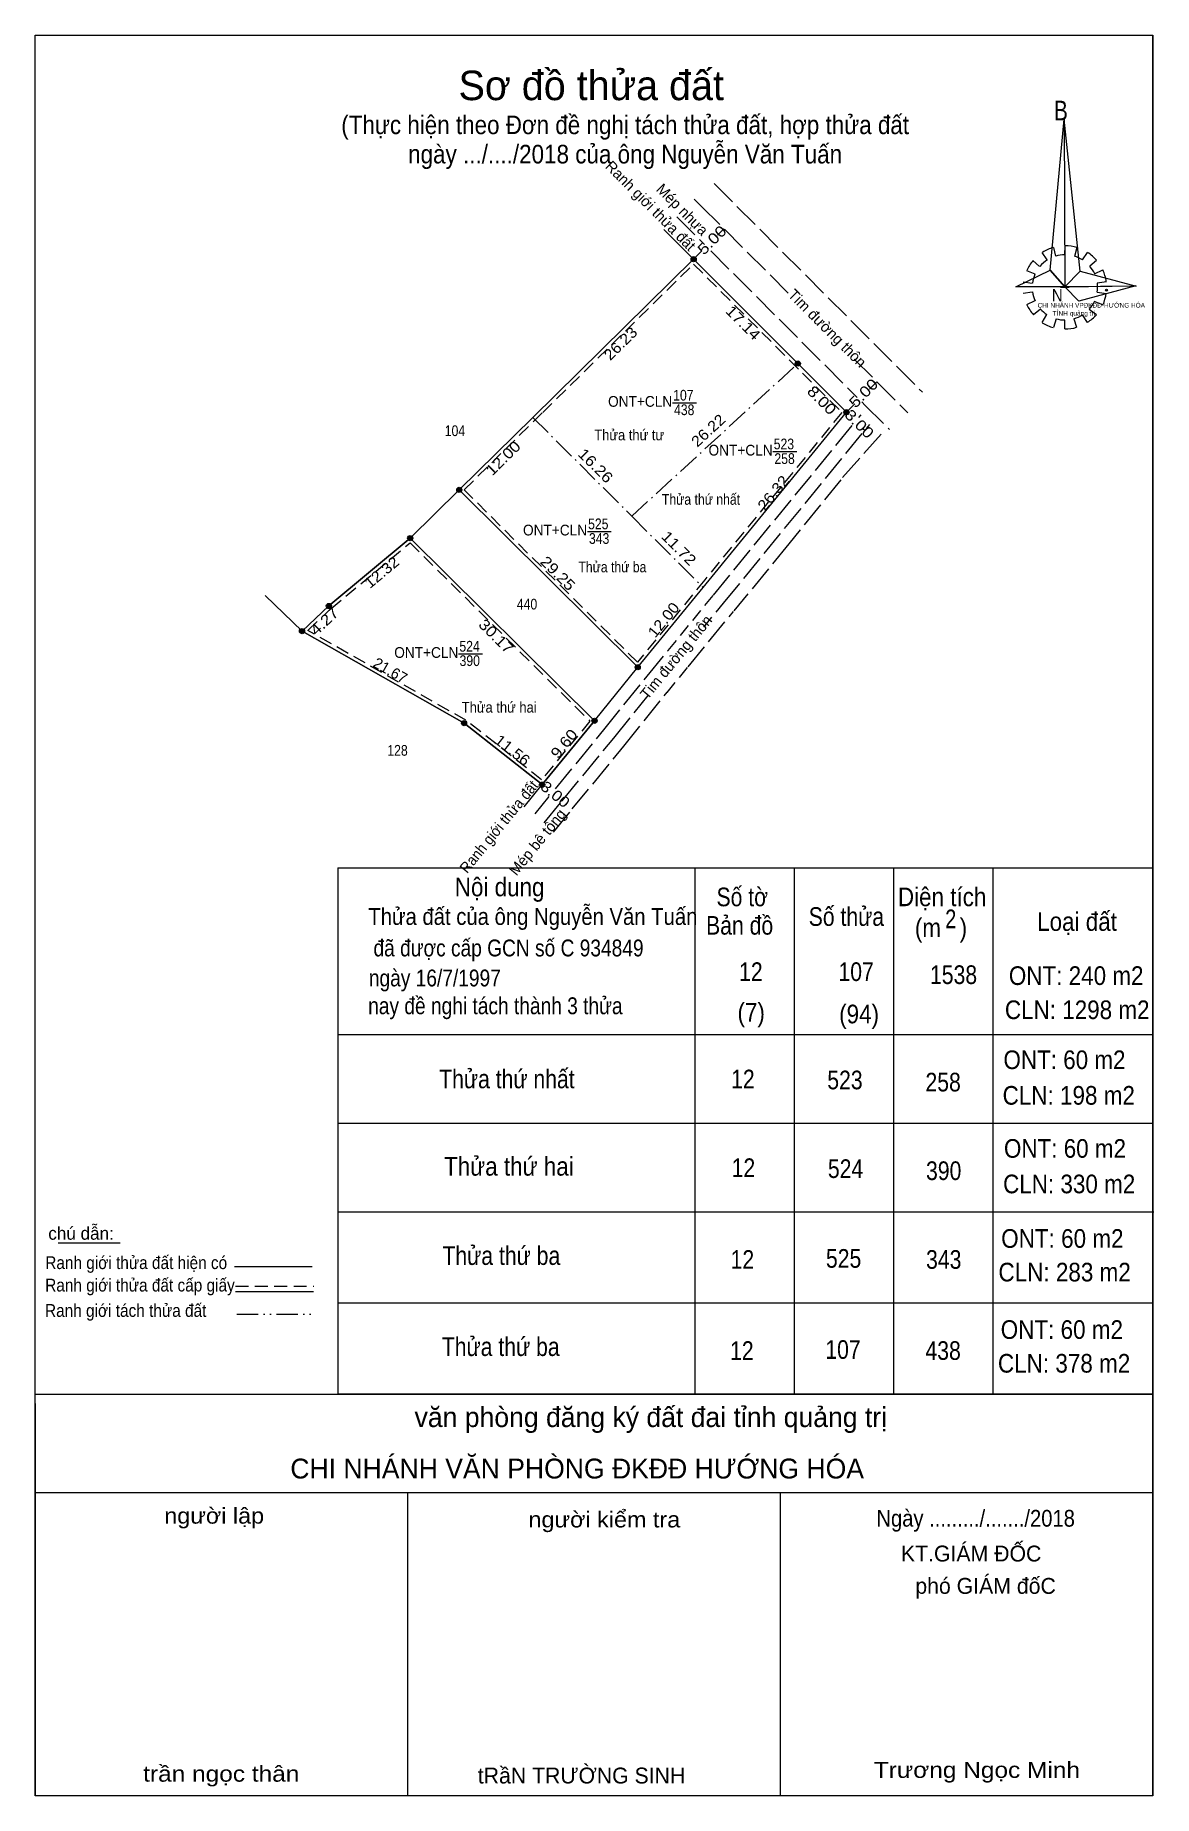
# Model space of a CAD drawing. Header units: metres. Extents: x 551301 to 552010, y 1840719 to 1841037.
# Drawn here: x 551560.1 to 551690.2, y 1840771.7 to 1840976.4 of the extents above; entities that cross this region are included whole.
import ezdxf
from ezdxf.enums import TextEntityAlignment as Align

# ---------------------------------------------------------------- set-up
doc = ezdxf.new("R2010")
doc.units = ezdxf.units.M
doc.header["$LTSCALE"] = 0.5
doc.header["$PDMODE"] = 32
doc.header["$PDSIZE"] = 0.25
for name, pattern in [('DASH_DOUBLE_DOT', [9.2, 5, -1.2, 0.3, -1.2, 0.3, -1.2]), ('DOT_DASHED', [7.7, 5, -1.2, 0.3, -1.2]), ('LONG_DASHED', [7.5, 6, -1.5]), ('MEDIUM_DASHED', [4.5, 3, -1.5])]:
    doc.linetypes.add(name, pattern=pattern)
for name, color, linetype, lineweight in [('1', 7, 'Continuous', 13), ('10', 7, 'Continuous', 13), ('17', 7, 'Continuous', 13), ('22', 7, 'LONG_DASHED', 13), ('32', 7, 'Continuous', 13), ('5', 7, 'Continuous', 13), ('6', 7, 'Continuous', 13), ('63', 7, 'Continuous', 13)]:
    doc.layers.add(name, color=color, linetype=linetype, lineweight=lineweight)
doc.layers.add('7', color=7, linetype='Continuous')

msp = doc.modelspace()

# ---------------------------------------------------------------- texts
at = {"layer": '1'}
msp.add_text('Sơ đồ thửa đất', height=3.435, dxfattribs=at).set_placement((551624.78, 1840968.82), align=Align.CENTER)
for s, height, width, p in [('B', 2.287, 0.8, (551678.56, 1840966.47)), ('CHI NHÁNH VPĐKĐĐ-HƯỚNG HÓA', 0.541, 0.95, (551676.67, 1840944.7)), ('N', 1.429, 0.9, (551678.34, 1840945.42)), ('TỈNH quảng trị', 0.5412, 1.05, (551678.42, 1840943.76))]:
    msp.add_text(s, height=height, dxfattribs=dict(at, width=width)).set_placement(p)
for s, width, p in [('107', 0.85, (551635.485, 1840933.89)), ('ONT+CLN', 0.95, (551630.46, 1840933.17)), ('438', 0.85, (551635.585, 1840932.2)), ('ONT+CLN', 0.95, (551642.14, 1840927.5)), ('ONT+CLN', 0.95, (551642.14, 1840927.5)), ('523', 0.85, (551647.175, 1840928.22)), ('258', 0.85, (551647.255, 1840926.52)), ('ONT+CLN', 0.95, (551620.57, 1840918.21)), ('525', 0.85, (551625.595, 1840918.93)), ('343', 0.85, (551625.695, 1840917.23)), ('ONT+CLN', 0.95, (551605.6, 1840903.98)), ('524', 0.85, (551610.63, 1840904.7)), ('390', 0.85, (551610.65, 1840903.03))]:
    msp.add_text(s, height=1.25, dxfattribs=dict(at, width=width)).set_placement(p, align=Align.CENTER)
for s, height, p in [('văn phòng đăng ký đất đai tỉnh quảng trị', 2.309, (551659.17, 1840814.55)), ('CHI NHÁNH VĂN PHÒNG ĐKĐĐ HƯỚNG HÓA', 2.309, (551656.49, 1840808.57)), ('KT.GIÁM ĐỐC', 1.847, (551677.11, 1840798.92)), ('phó GIÁM đốC', 1.847, (551678.79, 1840795.16)), ('tRầN TRƯỜNG SINH', 1.847, (551635.71, 1840773.11))]:
    msp.add_text(s, height=height, dxfattribs=at).set_placement(p, align=Align.RIGHT)
for s, width, p in [('người lập', 1.1, (551586.74, 1840803.32)), ('người kiểm tra', 1.1, (551635.12, 1840802.88)), ('trần ngọc thân', 1.15, (551590.84, 1840773.32)), ('Trương Ngọc Minh', 1.15, (551681.6, 1840773.76))]:
    msp.add_text(s, height=1.847, dxfattribs=dict(at, width=width)).set_placement(p, align=Align.RIGHT)
at = {"layer": '32'}
for s, width, p in [('Thửa thứ tư', 0.9, (551629.185, 1840929.27)), ('Thửa thứ nhất', 0.85, (551637.535, 1840921.78)), ('Thửa thứ ba', 0.85, (551627.235, 1840913.92)), ('Thửa thứ hai', 0.9, (551614.075, 1840897.61))]:
    msp.add_text(s, height=1.25, dxfattribs=dict(at, width=width)).set_placement(p, align=Align.CENTER)
at = {"layer": '6'}
for s, height, width, p in [('Nội dung', 2.165, 0.9, (551608.91, 1840876.26)), ('Số tờ', 2.165, 0.85, (551639.34, 1840875.1)), ('Diện tích', 2.165, 0.9, (551660.43, 1840875.11)), ('Thửa đất của ông Nguyễn Văn Tuấn', 1.958, 0.9, (551598.86, 1840872.93)), ('Bản đồ', 2.165, 0.85, (551638.13, 1840871.8)), ('Số thửa', 2.165, 0.85, (551650.06, 1840872.82)), ('(m   )', 2.165, 0.9, (551662.4, 1840871.53)), ('2', 2.165, 0.8, (551665.93, 1840872.55)), ('Loại đất', 2.165, 0.9, (551676.62, 1840872.24)), (' đã được cấp GCN số C 934849', 1.958, 0.85, (551598.84, 1840869.27)), ('ngày 16/7/1997', 1.958, 0.85, (551598.92, 1840865.78)), ('12', 2.167, 0.85, (551641.97, 1840866.41)), ('107', 2.167, 0.85, (551653.52, 1840866.41)), ('1538', 2.167, 0.85, (551664.16, 1840866.06)), ('ONT: 240 m2', 2.167, 0.9, (551673.33, 1840865.95)), ('nay đề nghi tách thành 3 thửa', 1.958, 0.85, (551598.84, 1840862.55)), ('(7)', 2.167, 0.9, (551641.78, 1840861.69)), ('(94)', 2.167, 0.9, (551653.6, 1840861.49)), ('CLN: 1298 m2', 2.167, 0.9, (551672.87, 1840861.98)), ('ONT: 60 m2', 2.165, 0.9, (551672.7, 1840856.17)), ('Thửa thứ nhất', 2.165, 0.85, (551607.1, 1840853.94)), ('12', 2.167, 0.85, (551641.04, 1840853.93)), ('523', 2.167, 0.85, (551652.22, 1840853.82)), ('258', 2.17, 0.85, (551663.63, 1840853.57)), ('CLN: 198 m2', 2.17, 0.9, (551672.6, 1840852.03)), ('ONT: 60 m2', 2.165, 0.9, (551672.76, 1840845.86)), ('Thửa thứ hai', 2.165, 0.9, (551607.66, 1840843.78)), ('12', 2.167, 0.85, (551641.1, 1840843.62)), ('524', 2.167, 0.85, (551652.29, 1840843.51)), ('390', 2.167, 0.85, (551663.7, 1840843.27)), ('CLN: 330 m2', 2.167, 0.9, (551672.66, 1840841.73)), ('ONT: 60 m2', 2.17, 0.9, (551672.44, 1840835.39)), ('Ranh giới thửa đất hiện có ', 1.485, 0.9, (551561.3, 1840832.92)), ('Thửa thứ ba', 2.167, 0.85, (551607.47, 1840833.4)), ('12', 2.167, 0.85, (551640.98, 1840832.95)), ('525', 2.17, 0.85, (551652.06, 1840833.07)), ('343', 2.17, 0.85, (551663.7, 1840832.95)), ('CLN: 283 m2', 2.17, 0.9, (551672.12, 1840831.48)), ('Ranh giới thửa đất cấp giấy', 1.485, 0.9, (551561.29, 1840830.31)), ('Ranh giới tách thửa đất', 1.485, 0.9, (551561.27, 1840827.36)), ('ONT: 60 m2', 2.17, 0.9, (551672.38, 1840824.8)), ('Thửa thứ ba', 2.167, 0.85, (551607.4, 1840822.81)), ('12', 2.167, 0.85, (551640.92, 1840822.36)), ('107', 2.167, 0.85, (551651.99, 1840822.48)), ('438', 2.17, 0.85, (551663.63, 1840822.36)), ('CLN: 378 m2', 2.17, 0.9, (551672.06, 1840820.88))]:
    msp.add_text(s, height=height, dxfattribs=dict(at, width=width)).set_placement(p)
msp.add_text('chú dẫn:', height=1.485, dxfattribs=at).set_placement((551561.65, 1840836.33))
at = {"layer": '6', "width": 0.9}
msp.add_text('Ngày ........./......./2018', height=1.949, dxfattribs=at).set_placement((551669.47, 1840802.97), align=Align.CENTER)
at = {"layer": '63'}
for s, rotation, p in [('Ranh giới thửa đất', 315, (551631.2381, 1840956.0919)), ('Mép nhựa', 315, (551634.9231, 1840955.6569)), ('Tim đường thôn', 314.964, (551651.7781, 1840941.8567)), ('Tim đường thôn', 50.575, (551635.127, 1840903.6681)), ('21.67', 330.406, (551601.1114, 1840901.9728)), ('Mép bê tông', 50.93, (551619.009, 1840882.1711))]:
    msp.add_text(s, height=1.25, rotation=rotation, dxfattribs=at).set_placement(p, align=Align.CENTER)
for s, rotation, width, p in [('5.00', 45, 1.2, (551639.2531, 1840952.1131)), ('17.14', 314.953, 1.15, (551641.9956, 1840942.4916)), ('26.23', 44.537, 1.1, (551628.6267, 1840940.0893)), ('8.00', 315, 1.2, (551651.1431, 1840933.4869)), ('5.00', 45, 1.2, (551656.8731, 1840934.3131)), ('3.00', 315, 1.2, (551655.5031, 1840930.7469)), ('26.22', 42.604, 1.1, (551638.8019, 1840929.9612)), ('12.00', 44.561, 1.15, (551614.9715, 1840926.7551)), ('16.26', 315.075, 1.15, (551624.8436, 1840925.8809)), ('26.32', 50.704, 1.1, (551646.4283, 1840922.7542)), ('11.72', 315.035, 1.15, (551634.5233, 1840916.2887)), ('12.32', 39.829, 1.1, (551600.8147, 1840913.4468)), ('29.25', 315.18, 1.15, (551620.4545, 1840913.3662)), ('12.00', 50.684, 1.1, (551633.6733, 1840907.999)), ('4.27', 43.103, 1.15, (551594.1779, 1840907.7758)), ('30.17', 315.255, 1.15, (551613.28, 1840906.0451)), ('11.56', 321.782, 1.1, (551615.2283, 1840892.756)), ('9.60', 50.622, 1.15, (551622.0976, 1840893.6035)), ('Ranh giới thửa đất', 50.807, 0.95, (551614.524, 1840883.96)), ('3.00', 320.536, 1.15, (551620.1928, 1840887.6293))]:
    msp.add_text(s, height=1.25, rotation=rotation, dxfattribs=dict(at, width=width)).set_placement(p, align=Align.CENTER)
at = {"layer": '63', "width": 0.85}
for s, p in [('104', (551608.93, 1840929.76)), ('440', (551617.31, 1840909.6)), ('128', (551602.255, 1840892.6))]:
    msp.add_text(s, height=1.25, dxfattribs=at).set_placement(p, align=Align.CENTER)
at = {"layer": '7', "width": 0.9}
for s, height, p in [('(Thực hiện theo Đơn đề nghị tách thửa đất, hợp thửa đất ', 2.165, (551629.08, 1840964.87)), ('ngày .../..../2018 của ông Nguyễn Văn Tuấn', 2.167, (551628.715, 1840961.46))]:
    msp.add_text(s, height=height, dxfattribs=at).set_placement(p, align=Align.CENTER)

# ---------------------------------------------------------------- hatches: boundary and pattern name
at = {"layer": '63'}
for points in [[(551636.98, 1840950.33, 1), (551636.38, 1840950.33, 1)], [(551649.09, 1840938.2, 1), (551648.49, 1840938.2, 1)], [(551654.75, 1840932.54, 1), (551654.15, 1840932.54, 1)], [(551609.73, 1840923.51, 1), (551609.13, 1840923.51, 1)], [(551604.03, 1840917.9, 1), (551603.43, 1840917.9, 1)], [(551594.57, 1840910.01, 1), (551593.97, 1840910.01, 1)], [(551591.45, 1840907.09, 1), (551590.85, 1840907.09, 1)], [(551630.48, 1840902.89, 1), (551629.88, 1840902.89, 1)], [(551610.29, 1840896.39, 1), (551609.69, 1840896.39, 1)], [(551625.46, 1840896.66, 1), (551624.86, 1840896.66, 1)], [(551619.37, 1840889.24, 1), (551618.77, 1840889.24, 1)]]:
    msp.add_hatch(color=256, dxfattribs=at).paths.add_polyline_path(points)

# ---------------------------------------------------------------- linework, layer by layer
at = {"layer": '1'}
for p, q in [((551678.51, 1840951.68), (551678.76, 1840950.67)), ((551679.83, 1840950.83), (551679.86, 1840951.88)), ((551681.22, 1840951.68), (551680.96, 1840950.63)), ((551676.11, 1840950.17), (551676.9, 1840949.48)), ((551677.78, 1840950.24), (551677.22, 1840951.09)), ((551681.91, 1840950.24), (551682.48, 1840951.09)), ((551683.51, 1840950.17), (551682.73, 1840949.52)), ((551675.01, 1840947.71), (551676.05, 1840947.54)), ((551676.37, 1840948.6), (551675.42, 1840948.99)), ((551679.33, 1840947.08), (551680.33, 1840947.08)), ((551683.29, 1840948.63), (551684.24, 1840949.09)), ((551684.68, 1840947.71), (551683.61, 1840947.54)), ((551676.05, 1840946.49), (551675.01, 1840946.33)), ((551675.42, 1840945.05), (551676.37, 1840945.51)), ((551684.27, 1840945.01), (551683.23, 1840945.41)), ((551683.61, 1840946.49), (551684.68, 1840946.33)), ((551677, 1840944.52), (551676.18, 1840943.86)), ((551677.22, 1840942.98), (551677.75, 1840943.9)), ((551678.82, 1840943.4), (551678.51, 1840942.38)), ((551679.83, 1840942.22), (551679.83, 1840943.24)), ((551680.87, 1840943.4), (551681.18, 1840942.42)), ((551682.48, 1840942.98), (551681.91, 1840943.86)), ((551682.66, 1840944.52), (551683.51, 1840943.9)), ((551586.85, 1840911.23), (551591.15, 1840907.09)), ((551595.33, 1840879.58), (551690.11, 1840879.58)), ((551595.33, 1840879.58), (551595.33, 1840818.39)), ((551636.82, 1840879.58), (551636.82, 1840818.39)), ((551648.37, 1840879.58), (551648.37, 1840818.39)), ((551659.91, 1840879.58), (551659.91, 1840818.39)), ((551671.46, 1840879.58), (551671.46, 1840818.39)), ((551595.27, 1840860.2), (551690.04, 1840860.2)), ((551595.27, 1840849.89), (551690.11, 1840849.89)), ((551595.33, 1840849.89), (551690.11, 1840849.89)), ((551595.33, 1840839.59), (551690.18, 1840839.59)), ((551595.27, 1840828.99), (551690.11, 1840828.99)), ((551595.33, 1840828.99), (551690.11, 1840828.99)), ((551560.13, 1840818.39), (551690.04, 1840818.39)), ((551595.27, 1840818.4), (551690.04, 1840818.4)), ((551560.13, 1840817.28), (551560.13, 1840771.68)), ((551560.13, 1840806.94), (551690.04, 1840806.94)), ((551603.43, 1840806.94), (551603.43, 1840771.68)), ((551646.74, 1840806.94), (551646.74, 1840771.68))]:
    msp.add_line(p, q, dxfattribs=at)
for points in [[(551560.13, 1840771.68), (551560.13, 1840976.36), (551690.04, 1840976.36), (551690.04, 1840771.68)], [(551560.13, 1840771.68), (551560.13, 1840976.36), (551690.04, 1840976.36), (551690.04, 1840771.68)], [(551679.77, 1840966.61), (551679.83, 1840947.12), (551678.13, 1840949.06)], [(551679.77, 1840966.61), (551679.83, 1840947.12), (551681.63, 1840948.92)], [(551674.16, 1840947.12), (551678.13, 1840949.06), (551679.83, 1840947.12)], [(551688.14, 1840947.18), (551679.83, 1840947.12), (551681.63, 1840948.92)], [(551688.08, 1840947.22), (551681.47, 1840945.44), (551679.83, 1840947.12)], [(551603.73, 1840917.9), (551625.16, 1840896.66), (551619.07, 1840889.24), (551609.99, 1840896.39), (551591.15, 1840907.09), (551594.27, 1840910.01)]]:
    msp.add_lwpolyline(points, close=True, dxfattribs=at)
at = {"layer": '1', "linetype": 'MEDIUM_DASHED'}
for points in [[(551619.13, 1840932.5), (551636.68, 1840949.77), (551649.34, 1840937.08)], [(551649.34, 1840937.08), (551653.91, 1840932.51), (551637.98, 1840913.05)], [(551637.98, 1840913.05), (551630.15, 1840903.48), (551610, 1840923.51), (551619.13, 1840932.5)]]:
    msp.add_lwpolyline(points, dxfattribs=at)
msp.add_lwpolyline([(551603.71, 1840917.36), (551624.62, 1840896.63), (551619.01, 1840889.8), (551610.21, 1840896.72), (551591.82, 1840907.17), (551594.53, 1840909.71)], close=True, dxfattribs=at)
at = {"layer": '1'}
for centre, major_axis, start_param, end_param in [((551679.8464, 1840947.0487), (4.857, 0), 1.84955988, 2.13900916), ((551679.8464, 1840947.0487), (4.857, 0), 1.27924208, 1.56332225), ((551679.8464, 1840947.0487), (4.857, 0), 2.43958176, 2.72400246), ((551679.8464, 1840947.0487), (3.8066, 0), 2.13373541, 2.44496261), ((551679.8464, 1840947.0487), (3.8066, 0), 1.56985589, 1.85611068), ((551679.8464, 1840947.0487), (3.8066, 0), 1.00270906, 1.2755622), ((551679.8464, 1840947.0487), (4.857, 0), 0.71056237, 0.99687234), ((551679.8464, 1840947.0487), (3.8066, 0), 0.42678376, 0.70646463), ((551679.8464, 1840947.0487), (3.8066, 0), 2.72368549, 3.01515824), ((551679.8464, 1840947.0487), (3.8066, 0), 6.13558388, 6.41618463), ((551679.8464, 1840947.0487), (4.857, 0), 0.1390515, 0.43393316), ((551679.8464, 1840947.0487), (4.857, 0), 3.56988637, 3.85691866), ((551679.8464, 1840947.0487), (3.8066, 0), 3.28229955, 3.56105054), ((551679.8464, 1840947.0487), (3.8066, 0), 5.56137327, 5.83951437), ((551679.8464, 1840947.0487), (4.857, 0), 5.85230288, 6.13839648), ((551679.8464, 1840947.0487), (3.8066, 0), 3.86077574, 4.13258255), ((551679.8464, 1840947.0487), (3.8066, 0), 4.43854677, 4.71314001), ((551679.8464, 1840947.0487), (3.8066, 0), 4.99087134, 5.28933161), ((551679.8464, 1840947.0487), (4.857, 0), 5.28561416, 5.56798705), ((551679.8187, 1840947.0198), (4.857, 0), 4.1470906, 4.43659307), ((551679.8464, 1840947.0487), (4.857, 0), 4.71301008, 4.99761054)]:
    msp.add_ellipse(centre, major_axis=major_axis, ratio=0.995001, start_param=start_param, end_param=end_param, dxfattribs=at)
msp.add_point((551684.68, 1840946.72), dxfattribs=at)
at = {"layer": '10'}
for p, q in [((551636.76, 1840957.32), (551637.61, 1840956.47)), ((551633.22, 1840953.79), (551636.68, 1840950.33)), ((551648.79, 1840938.2), (551636.68, 1840950.33)), ((551648.79, 1840938.2), (551654.45, 1840932.54)), ((551616.96, 1840886.65), (551619.08, 1840889.25))]:
    msp.add_line(p, q, dxfattribs=at)
msp.add_lwpolyline([(551619.07, 1840889.24), (551625.16, 1840896.66), (551630.18, 1840902.89), (551637.78, 1840912.17), (551654.45, 1840932.54)], dxfattribs=at)
at = {"layer": '17'}
msp.add_line((551562.81, 1840835.98), (551569.99, 1840835.98), dxfattribs=at)
at = {"layer": '22'}
for p, q in [((551634.71, 1840955.27), (551637.93, 1840952.05)), ((551637.61, 1840956.47), (551648.09, 1840945.98)), ((551638.67, 1840951.3), (551655.71, 1840934.25)), ((551655.34, 1840938.72), (551661.57, 1840932.48)), ((551656.22, 1840933.73), (551656.63, 1840933.32)), ((551656.63, 1840933.32), (551659.46, 1840930.52)), ((551638.98, 1840911.27), (551655.13, 1840931)), ((551640.14, 1840910.32), (551657.16, 1840931.12)), ((551655.9, 1840931.93), (551656.14, 1840932.23)), ((551636.05, 1840902.94), (551641.3, 1840909.37)), ((551627.4, 1840894.66), (551631.39, 1840899.61)), ((551628.56, 1840893.72), (551633.61, 1840899.98)), ((551620.63, 1840888.77), (551626.23, 1840895.6)), ((551621.41, 1840887.36), (551627.39, 1840894.65)), ((551622.57, 1840886.41), (551628.55, 1840893.7)), ((551618.24, 1840885.83), (551619.89, 1840887.87)), ((551619.31, 1840884.78), (551621.41, 1840887.36)), ((551620.38, 1840883.71), (551622.58, 1840886.42))]:
    msp.add_line(p, q, dxfattribs=at)
at = {"layer": '22', "linetype": 'Continuous'}
for p, q in [((551640.21, 1840953.86), (551639.47, 1840953.12)), ((551637.64, 1840951.29), (551636.68, 1840950.33)), ((551657.98, 1840936.07), (551657.14, 1840935.23)), ((551655.41, 1840933.5), (551654.45, 1840932.54)), ((551654.71, 1840932.28), (551654.45, 1840932.54)), ((551656.58, 1840930.41), (551656.41, 1840930.58))]:
    msp.add_line(p, q, dxfattribs=at)
at = {"layer": '22', "linetype": 'MEDIUM_DASHED'}
for p, q in [((551633.73, 1840904.84), (551638.98, 1840911.27)), ((551637.86, 1840907.53), (551640.14, 1840910.32)), ((551633.6, 1840899.95), (551636.05, 1840902.93))]:
    msp.add_line(p, q, dxfattribs=at)
at = {"layer": '22'}
for points in [[(551639.07, 1840959.12), (551641.72, 1840956.47), (551663.29, 1840934.86)], [(551658.47, 1840930), (551653.79, 1840924.69), (551647.74, 1840917.25), (551641.36, 1840909.44)], [(551626.23, 1840895.6), (551631.28, 1840901.86), (551633.73, 1840904.84)]]:
    msp.add_lwpolyline(points, dxfattribs=at)
at = {"layer": '32', "linetype": 'DOT_DASHED'}
msp.add_line((551629.49, 1840920.45), (551648.79, 1840938.2), dxfattribs=at)
at = {"layer": '32'}
for p, q in [((551603.73, 1840917.9), (551609.43, 1840923.51)), ((551609.43, 1840923.51), (551630.18, 1840902.89)), ((551603.73, 1840917.9), (551594.27, 1840910.01)), ((551603.73, 1840917.9), (551625.16, 1840896.66)), ((551591.15, 1840907.09), (551594.27, 1840910.01))]:
    msp.add_line(p, q, dxfattribs=at)
for points in [[(551609.43, 1840923.51), (551617.98, 1840931.93), (551636.68, 1840950.33)], [(551591.15, 1840907.09), (551609.99, 1840896.39), (551619.07, 1840889.24)]]:
    msp.add_lwpolyline(points, dxfattribs=at)
at = {"layer": '32', "linetype": 'DOT_DASHED'}
msp.add_lwpolyline([(551617.98, 1840931.93), (551629.49, 1840920.45), (551637.78, 1840912.17)], dxfattribs=at)
at = {"layer": '5'}
msp.add_lwpolyline([(551560.14, 1840976.37), (551690.05, 1840976.37), (551690.05, 1840771.69), (551560.14, 1840771.69)], close=True, dxfattribs=at)
at = {"layer": '6'}
for p, q in [((551583.3, 1840833.21), (551592.34, 1840833.21)), ((551583.43, 1840830.31), (551592.48, 1840830.31))]:
    msp.add_line(p, q, dxfattribs=at)
at = {"layer": '6', "linetype": 'MEDIUM_DASHED'}
msp.add_line((551583.43, 1840830.92), (551592.54, 1840830.92), dxfattribs=at)
at = {"layer": '63'}
for p, q in [((551634.22, 1840933.63), (551637, 1840933.63)), ((551645.9, 1840927.96), (551648.68, 1840927.96)), ((551645.9, 1840927.96), (551648.68, 1840927.96)), ((551624.33, 1840918.67), (551627.11, 1840918.67)), ((551609.36, 1840904.44), (551612.14, 1840904.44)), ((551619.31, 1840889.04), (551619.07, 1840889.24)), ((551621.39, 1840887.33), (551621.26, 1840887.43))]:
    msp.add_line(p, q, dxfattribs=at)
at = {"layer": '63', "linetype": 'DASH_DOUBLE_DOT'}
msp.add_line((551583.57, 1840827.69), (551592.66, 1840827.69), dxfattribs=at)
at = {"layer": '63'}
for centre in [(551636.68, 1840950.33), (551648.79, 1840938.2), (551654.45, 1840932.54), (551609.43, 1840923.51), (551603.73, 1840917.9), (551594.27, 1840910.01), (551591.15, 1840907.09), (551630.18, 1840902.89), (551609.99, 1840896.39), (551625.16, 1840896.66), (551619.07, 1840889.24)]:
    msp.add_circle(centre, 0.3, dxfattribs=at)

msp.set_redraw_order([(e.dxf.handle, doc.entitydb.next_handle()) for e in msp.query("TEXT MTEXT ATTDEF DIMENSION ARC_DIMENSION")])  # texts and dimensions are drawn at this point

doc.saveas('drawing.dxf')
